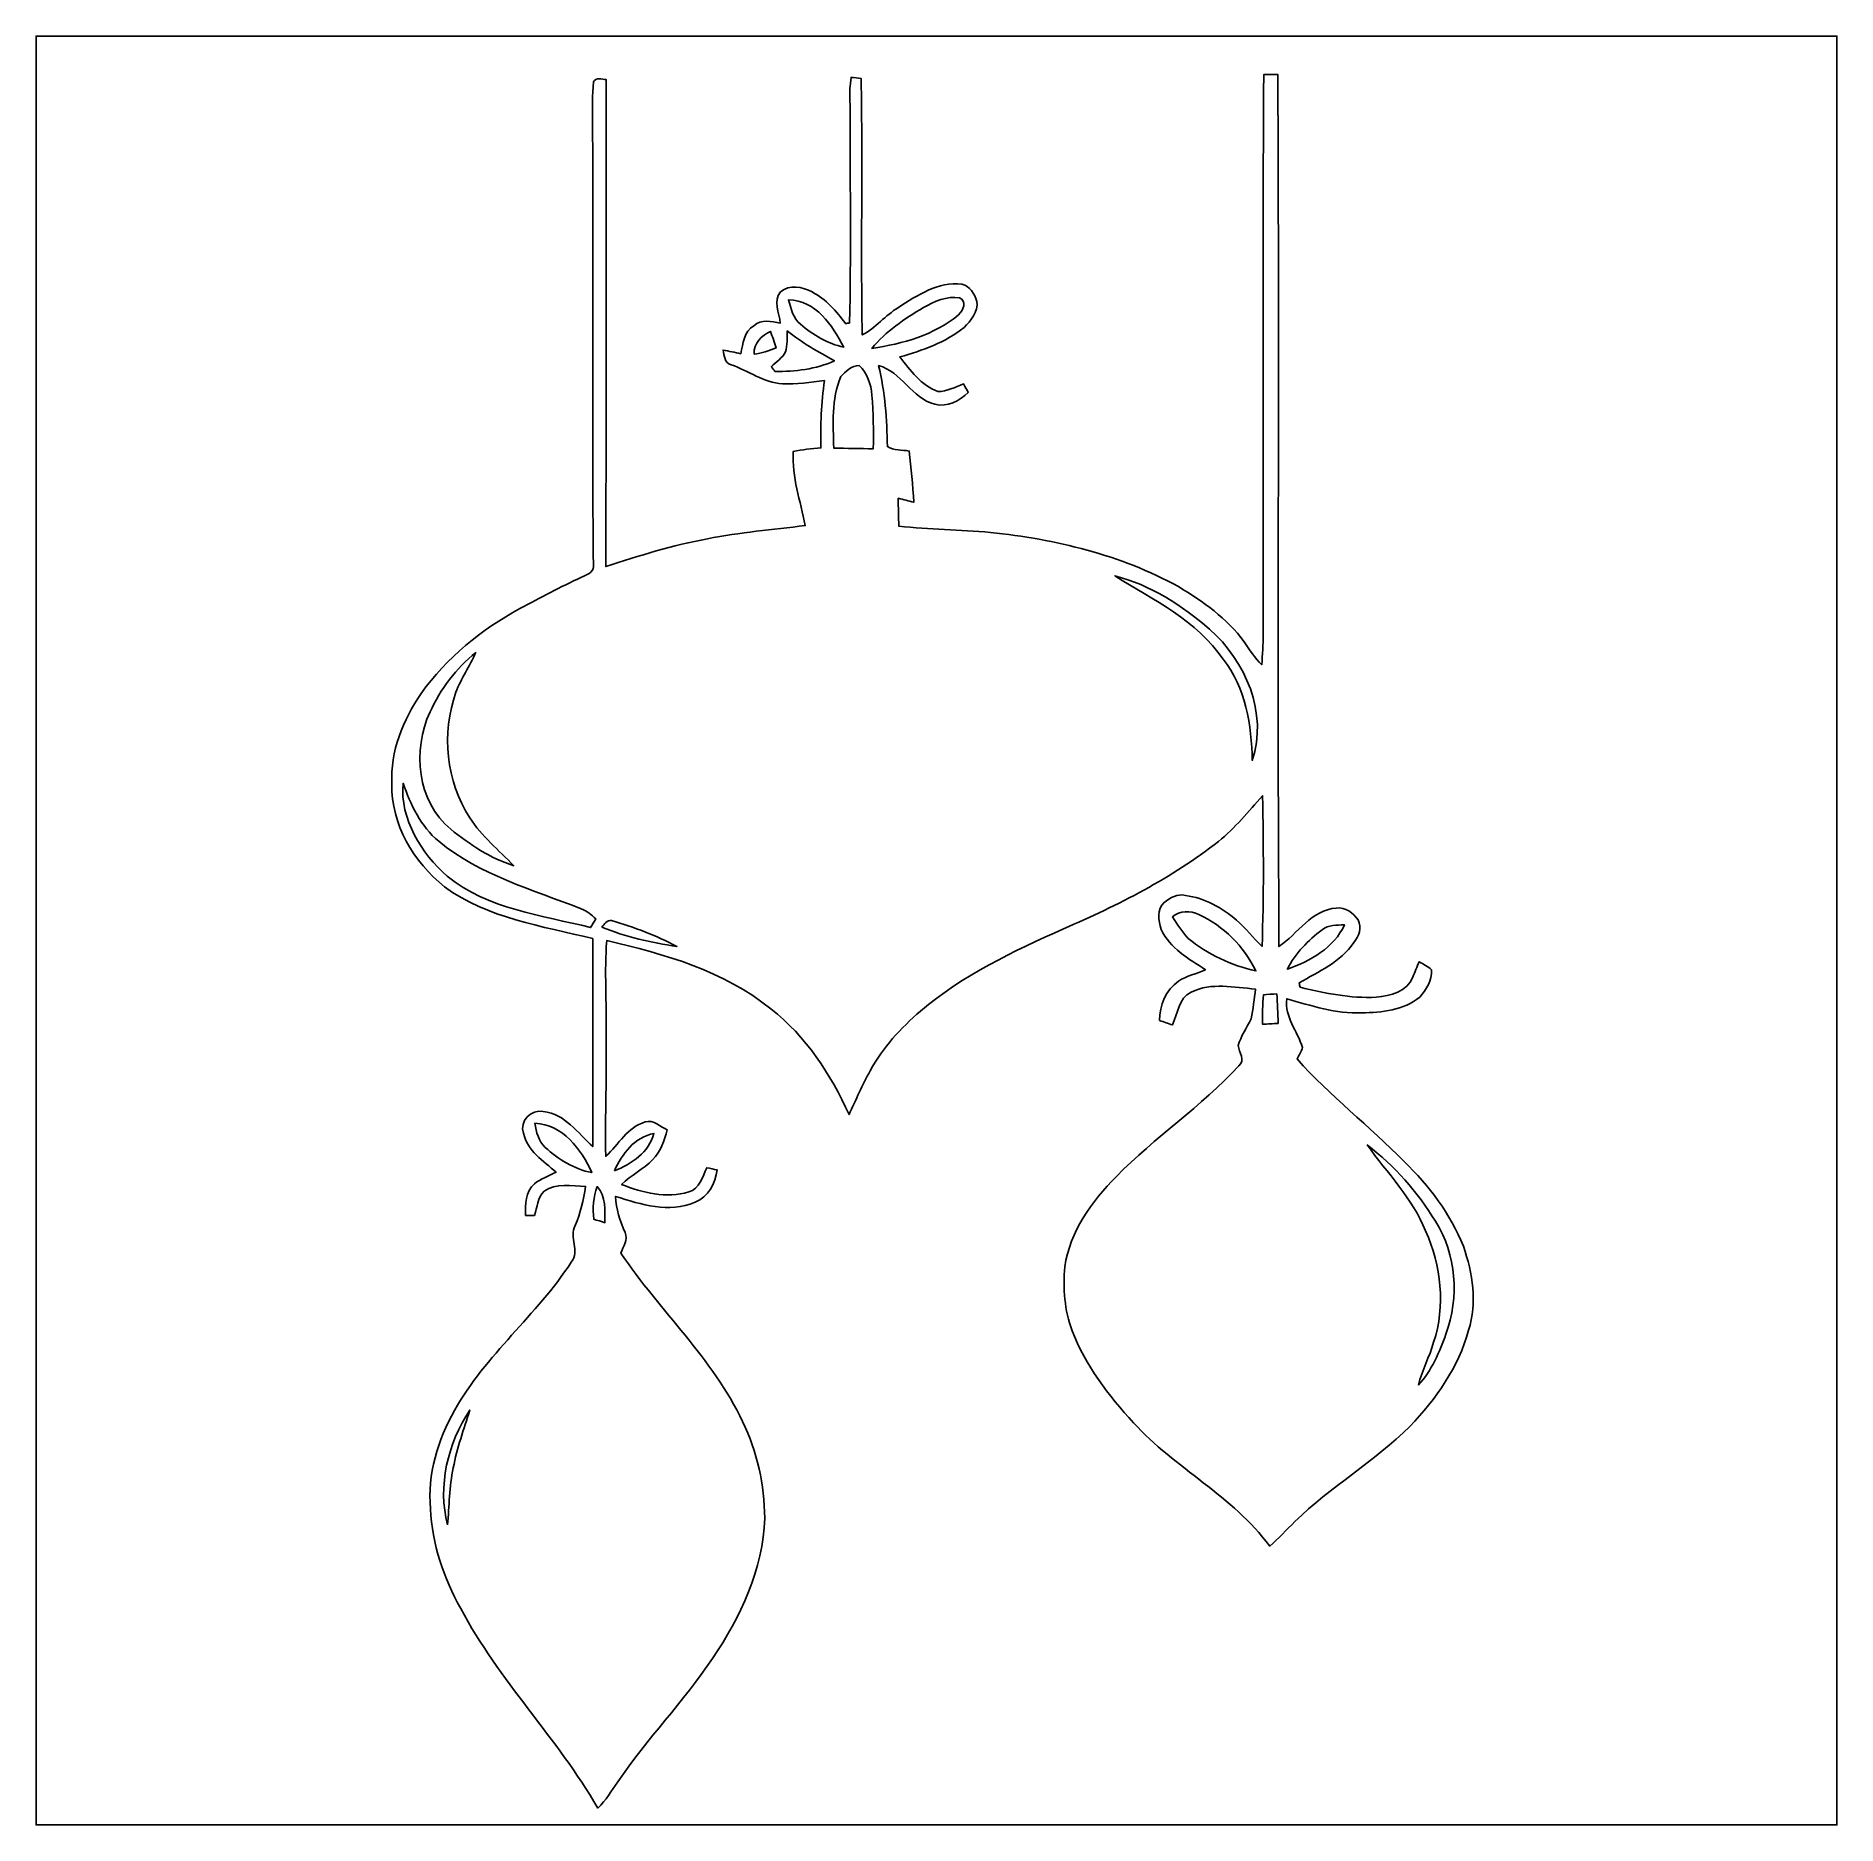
# Model space of a CAD drawing. Header units: centimetres. Extents: x -16.8 to 16.8, y -16.7 to 16.7.
import ezdxf

# ---------------------------------------------------------------- set-up
doc = ezdxf.new("R2010")
doc.units = ezdxf.units.CM
doc.header["$MEASUREMENT"] = 0
doc.layers.add('Layer 1', color=7, linetype='Continuous')

msp = doc.modelspace()

# ---------------------------------------------------------------- linework, layer by layer
at = {"layer": 'Layer 1', "color": 7}
for points, knots in [([(-16.77458, 16.66875), (-16.77458, 16.66875), (16.77458, 16.66875), (16.77458, 16.66875), (16.77458, 16.66875), (16.77458, 16.66875), (16.77458, -16.66875), (16.77458, -16.66875), (16.77458, -16.66875), (16.77458, -16.66875), (-16.77458, -16.66875), (-16.77458, -16.66875), (-16.77458, -16.66875), (-16.77458, -16.66875), (-16.77458, 16.66875), (-16.77458, 16.66875), (-16.77458, 16.66875), (-16.77458, 16.66875), (-16.77458, 16.66875), (-16.77458, 16.66875)], [0, 0, 0, 0, 0.16666667, 0.16666667, 0.16666667, 0.16666667, 0.33333333, 0.33333333, 0.33333333, 0.33333333, 0.5, 0.5, 0.5, 0.5, 0.66666667, 0.66666667, 0.66666667, 0.66666667, 1, 1, 1, 1]), ([(6.09671, 15.95014), (6.0706, 12.47387), (6.09247, 8.99724), (6.08612, 5.52062), (6.08612, 5.52062), (6.0833, 5.33083), (6.07413, 5.14103), (6.05861, 4.95159), (6.05861, 4.95159), (5.9249, 5.07365), (5.83847, 5.23734), (5.72911, 5.3788), (5.72911, 5.3788), (5.4162, 5.82013), (4.95935, 6.12881), (4.50603, 6.41032), (4.50603, 6.41032), (3.43006, 6.99982), (2.21686, 7.29156), (1.00401, 7.41892), (1.00401, 7.41892), (0.43674, 7.46831), (-0.1337, 7.4736), (-0.70026, 7.53392), (-0.70026, 7.53392), (-0.71155, 7.70678), (-0.71085, 7.8807), (-0.71155, 8.05356), (-0.71155, 8.05356), (-0.6156, 8.02922), (-0.52035, 8.00347), (-0.42369, 7.98089), (-0.42369, 7.98089), (-0.43815, 8.2998), (-0.47519, 8.6173), (-0.50729, 8.9348), (-0.50729, 8.9348), (-0.64311, 8.95914), (-0.7934, 8.94503), (-0.91581, 9.01771), (-0.91581, 9.01771), (-0.9211, 9.52571), (-0.96026, 10.03229), (-1.07915, 10.52759), (-1.07915, 10.52759), (-0.64982, 10.41506), (-0.46673, 9.91658), (-0.0314, 9.80722), (-0.0314, 9.80722), (0.20567, 9.74478), (0.42616, 9.87213), (0.59126, 10.02771), (0.59126, 10.02771), (0.56127, 10.08168), (0.53164, 10.13566), (0.50236, 10.18963), (0.50236, 10.18963), (0.34713, 10.12684), (0.1965, 10.04182), (0.02364, 10.04252), (0.02364, 10.04252), (-0.28328, 10.16212), (-0.4893, 10.43693), (-0.68474, 10.68811), (-0.68474, 10.68811), (-0.2607, 10.80629), (0.16334, 10.95798), (0.51259, 11.23527), (0.51259, 11.23527), (0.63606, 11.36333), (0.78176, 11.53089), (0.75283, 11.72386), (0.75283, 11.72386), (0.70908, 11.85898), (0.62477, 12.01526), (0.47166, 12.04242), (0.47166, 12.04242), (0.02893, 12.09675), (-0.35701, 11.83534), (-0.71014, 11.61027), (-0.71014, 11.61027), (-0.95144, 11.46069), (-1.13312, 11.23174), (-1.3843, 11.09768), (-1.3843, 11.09768), (-1.41252, 12.69153), (-1.37407, 14.28574), (-1.4037, 15.87959), (-1.4037, 15.87959), (-1.46685, 15.88594), (-1.52964, 15.89229), (-1.59209, 15.89828), (-1.59209, 15.89828), (-1.63548, 15.61641), (-1.59879, 15.32961), (-1.6069, 15.04597), (-1.6069, 15.04597), (-1.60973, 13.8049), (-1.59138, 12.56347), (-1.61784, 11.3224), (-1.61784, 11.3224), (-1.63759, 11.31923), (-1.67711, 11.31358), (-1.69686, 11.31041), (-1.69686, 11.31041), (-1.86549, 11.54218), (-2.05775, 11.7669), (-2.31846, 11.89849), (-2.31846, 11.89849), (-2.49414, 11.99586), (-2.74038, 12.0463), (-2.90301, 11.89849), (-2.90301, 11.89849), (-3.05118, 11.74009), (-2.92664, 11.50655), (-2.91042, 11.31852), (-2.91042, 11.31852), (-3.07481, 11.35133), (-3.26178, 11.39402), (-3.40431, 11.2709), (-3.40431, 11.2709), (-3.58951, 11.16577), (-3.60292, 10.93082), (-3.64561, 10.74808), (-3.64561, 10.74808), (-3.75426, 10.77207), (-3.86715, 10.79712), (-3.9751, 10.81652), (-3.9751, 10.81652), (-3.95499, 10.71316), (-3.95111, 10.57381), (-3.82341, 10.54312), (-3.82341, 10.54312), (-3.50449, 10.42811), (-3.21839, 10.21045), (-2.87091, 10.18611), (-2.87091, 10.18611), (-2.60773, 10.17764), (-2.34738, 10.2175), (-2.08703, 10.24819), (-2.08703, 10.24819), (-2.1463, 9.83297), (-2.16218, 9.41282), (-2.15336, 8.99372), (-2.15336, 8.99372), (-2.32657, 8.97643), (-2.50049, 8.96373), (-2.67018, 8.92351), (-2.67018, 8.92351), (-2.69593, 8.44867), (-2.534, 8.00453), (-2.4451, 7.54697), (-2.4451, 7.54697), (-3.05223, 7.46866), (-3.66395, 7.42033), (-4.26508, 7.30003), (-4.26508, 7.30003), (-4.90996, 7.17797), (-5.53896, 6.98712), (-6.16091, 6.78074), (-6.16091, 6.78074), (-6.14821, 9.80616), (-6.16303, 12.83159), (-6.1528, 15.85701), (-6.1528, 15.85701), (-6.23323, 15.86512), (-6.34294, 15.90569), (-6.38986, 15.81291), (-6.38986, 15.81291), (-6.4135, 15.56985), (-6.40574, 15.32502), (-6.40715, 15.08125), (-6.40715, 15.08125), (-6.39092, 12.31477), (-6.4202, 9.54793), (-6.39022, 6.78145), (-6.39022, 6.78145), (-6.38951, 6.66009), (-6.53274, 6.63081), (-6.61529, 6.58142), (-6.61529, 6.58142), (-7.00581, 6.40503), (-7.38082, 6.19725), (-7.76041, 5.99969), (-7.76041, 5.99969), (-8.47549, 5.60917), (-9.12671, 5.08247), (-9.6012, 4.41572), (-9.6012, 4.41572), (-9.93352, 3.92324), (-10.17905, 3.33834), (-10.14518, 2.73332), (-10.14518, 2.73332), (-10.16318, 1.98191), (-9.7409, 1.276), (-9.16799, 0.81492), (-9.16799, 0.81492), (-8.35978, 0.22613), (-7.34871, 0.08326), (-6.40221, -0.14993), (-6.40221, -0.14993), (-6.41068, -1.44216), (-6.39304, -2.73544), (-6.40256, -4.02731), (-6.40256, -4.02731), (-6.68267, -3.77578), (-6.91727, -3.41313), (-7.32473, -3.37573), (-7.32473, -3.37573), (-7.54768, -3.31999), (-7.77769, -3.55565), (-7.69267, -3.77754), (-7.69267, -3.77754), (-7.62353, -4.11233), (-7.31873, -4.29154), (-7.0866, -4.50533), (-7.0866, -4.50533), (-7.22242, -4.57235), (-7.36706, -4.62668), (-7.48912, -4.71805), (-7.48912, -4.71805), (-7.65104, -4.86974), (-7.66974, -5.10011), (-7.65563, -5.30789), (-7.65563, -5.30789), (-7.60095, -5.30789), (-7.54627, -5.3086), (-7.49124, -5.30931), (-7.49124, -5.30931), (-7.43338, -5.15937), (-7.43126, -4.97699), (-7.31167, -4.86057), (-7.31167, -4.86057), (-7.08801, -4.69512), (-6.79274, -4.76109), (-6.53591, -4.77026), (-6.53591, -4.77026), (-6.5853, -5.0165), (-6.62234, -5.27085), (-6.73312, -5.49945), (-6.73312, -5.49945), (-6.84848, -5.71429), (-6.63893, -5.975), (-6.80332, -6.1789), (-6.80332, -6.1789), (-7.4422, -7.16668), (-8.40387, -7.90751), (-8.97678, -8.94327), (-8.97678, -8.94327), (-9.29569, -9.49431), (-9.4802, -10.13707), (-9.42799, -10.77666), (-9.42799, -10.77666), (-9.39765, -11.43141), (-9.17822, -12.06571), (-8.86284, -12.6365), (-8.86284, -12.6365), (-8.15481, -13.97071), (-7.06579, -15.04985), (-6.30873, -16.35266), (-6.30873, -16.35266), (-6.15738, -16.21226), (-6.05825, -16.02705), (-5.93654, -15.86265), (-5.93654, -15.86265), (-5.39538, -15.06291), (-4.71135, -14.37181), (-4.17477, -13.56819), (-4.17477, -13.56819), (-3.64702, -12.79419), (-3.22898, -11.90413), (-3.19899, -10.95234), (-3.19899, -10.95234), (-3.2064, -10.33216), (-3.33728, -9.70986), (-3.61209, -9.15247), (-3.61209, -9.15247), (-4.16842, -7.97172), (-5.15655, -7.08448), (-5.87869, -6.01451), (-5.87869, -6.01451), (-5.83671, -5.89033), (-5.74287, -5.75874), (-5.80108, -5.62469), (-5.80108, -5.62469), (-5.89421, -5.41091), (-5.97323, -5.19148), (-5.97888, -4.95406), (-5.97888, -4.95406), (-5.5051, -5.10857), (-4.98263, -5.27438), (-4.49756, -5.06342), (-4.49756, -5.06342), (-4.24392, -4.96958), (-4.12468, -4.70994), (-4.08305, -4.46158), (-4.08305, -4.46158), (-4.14902, -4.44712), (-4.21499, -4.43336), (-4.28096, -4.42031), (-4.28096, -4.42031), (-4.35469, -4.59281), (-4.41466, -4.80977), (-4.61574, -4.87257), (-4.61574, -4.87257), (-5.02955, -5.00062), (-5.47688, -4.8895), (-5.86564, -4.73075), (-5.86564, -4.73075), (-5.68995, -4.55683), (-5.45818, -4.45241), (-5.2892, -4.27073), (-5.2892, -4.27073), (-5.13574, -4.12503), (-5.07189, -3.91372), (-5.01438, -3.71651), (-5.01438, -3.71651), (-5.14526, -3.66254), (-5.27156, -3.51402), (-5.42608, -3.56729), (-5.42608, -3.56729), (-5.75522, -3.66113), (-5.92173, -3.98886), (-6.16091, -4.20723), (-6.16091, -4.20723), (-6.17608, -3.44629), (-6.14045, -2.68393), (-6.15597, -1.92264), (-6.15597, -1.92264), (-6.14045, -1.34514), (-6.18913, -0.76482), (-6.14363, -0.18909), (-6.14363, -0.18909), (-5.06483, -0.4385), (-3.96028, -0.75001), (-3.08469, -1.46121), (-3.08469, -1.46121), (-2.42958, -1.9685), (-1.97026, -2.68358), (-1.62983, -3.43006), (-1.62983, -3.43006), (-1.49895, -3.15736), (-1.38571, -2.87584), (-1.23402, -2.61373), (-1.23402, -2.61373), (-1.0033, -2.18264), (-0.66358, -1.82069), (-0.29916, -1.50036), (-0.29916, -1.50036), (0.49036, -0.83291), (1.43157, -0.38806), (2.36749, 0.03246), (2.36749, 0.03246), (3.38384, 0.4699), (4.37762, 0.97649), (5.25427, 1.65841), (5.25427, 1.65841), (5.56119, 1.90817), (5.80919, 2.21862), (6.07413, 2.50966), (6.07413, 2.50966), (6.09071, 1.57409), (6.10059, 0.63747), (6.06425, -0.29774), (6.06425, -0.29774), (5.89492, -0.14464), (5.7658, 0.04763), (5.58906, 0.19262), (5.58906, 0.19262), (5.32059, 0.4258), (4.99392, 0.60466), (4.63832, 0.65334), (4.63832, 0.65334), (4.48839, 0.69003), (4.35046, 0.61136), (4.23968, 0.52282), (4.23968, 0.52282), (4.10034, 0.39652), (4.1335, 0.18168), (4.18536, 0.02152), (4.18536, 0.02152), (4.34481, -0.33302), (4.69865, -0.52811), (5.0105, -0.7299), (5.0105, -0.7299), (4.8454, -0.80821), (4.66125, -0.84455), (4.50638, -0.94439), (4.50638, -0.94439), (4.27496, -1.10772), (4.15114, -1.39559), (4.15643, -1.6764), (4.15643, -1.6764), (4.23616, -1.70392), (4.31588, -1.73214), (4.39632, -1.75966), (4.39632, -1.75966), (4.49615, -1.54764), (4.50391, -1.25589), (4.74521, -1.14759), (4.74521, -1.14759), (5.11739, -0.96203), (5.54461, -1.06221), (5.94113, -1.09044), (5.94113, -1.09044), (5.92279, -1.2767), (5.89774, -1.46226), (5.85964, -1.64641), (5.85964, -1.64641), (5.77991, -1.81257), (5.67055, -1.96709), (5.6194, -2.14595), (5.6194, -2.14595), (5.6388, -2.27295), (5.7591, -2.41159), (5.62998, -2.52377), (5.62998, -2.52377), (4.93466, -3.27942), (4.06788, -3.85163), (3.35033, -4.58505), (3.35033, -4.58505), (2.89172, -5.0486), (2.48779, -5.60634), (2.38972, -6.26674), (2.38972, -6.26674), (2.3562, -6.6675), (2.38301, -7.07849), (2.52659, -7.45737), (2.52659, -7.45737), (2.7753, -8.10472), (3.2064, -8.66316), (3.66783, -9.17363), (3.66783, -9.17363), (4.44394, -10.01854), (5.51886, -10.54065), (6.20889, -11.47269), (6.20889, -11.47269), (6.37364, -11.32981), (6.51933, -11.16647), (6.67632, -11.01549), (6.67632, -11.01549), (7.34131, -10.36567), (8.15657, -9.89471), (8.81768, -9.24101), (8.81768, -9.24101), (9.30275, -8.73266), (9.72749, -8.13647), (9.91023, -7.44961), (9.91023, -7.44961), (10.07851, -6.93879), (9.99031, -6.3814), (9.81428, -5.88539), (9.81428, -5.88539), (9.57651, -5.28179), (9.17575, -4.75403), (8.71149, -4.30601), (8.71149, -4.30601), (8.06767, -3.64561), (7.32825, -3.08257), (6.71618, -2.39078), (6.71618, -2.39078), (6.74899, -2.32057), (6.80438, -2.25601), (6.81778, -2.17911), (6.81778, -2.17911), (6.72641, -1.87113), (6.48264, -1.61854), (6.52604, -1.27212), (6.52604, -1.27212), (6.98077, -1.39876), (7.44044, -1.56034), (7.92057, -1.53353), (7.92057, -1.53353), (8.29204, -1.53106), (8.70656, -1.49013), (9.00077, -1.23931), (9.00077, -1.23931), (9.12389, -1.10173), (9.23749, -0.92922), (9.2202, -0.73554), (9.2202, -0.73554), (9.1567, -0.6664), (9.07062, -0.62548), (8.98913, -0.58385), (8.98913, -0.58385), (8.94786, -0.67769), (8.91293, -0.77364), (8.87307, -0.86819), (8.87307, -0.86819), (8.77535, -1.13806), (8.44762, -1.22096), (8.1915, -1.24425), (8.1915, -1.24425), (7.71172, -1.26577), (7.23724, -1.17087), (6.77369, -1.05798), (6.77369, -1.05798), (6.7691, -1.03787), (6.75957, -0.99801), (6.75499, -0.9779), (6.75499, -0.9779), (7.11764, -0.76376), (7.53004, -0.58667), (7.77487, -0.22648), (7.77487, -0.22648), (7.86941, -0.11465), (7.92656, 0.05891), (7.85213, 0.1965), (7.85213, 0.1965), (7.76499, 0.32985), (7.61153, 0.43991), (7.44608, 0.41875), (7.44608, 0.41875), (6.98535, 0.38453), (6.73029, -0.05856), (6.37999, -0.2988), (6.37999, -0.2988), (6.3433, 5.1181), (6.39127, 10.53606), (6.356, 15.95296), (6.356, 15.95296), (6.26886, 15.95226), (6.18243, 15.9512), (6.09671, 15.95014)], [0, 0, 0, 0, 0.00757576, 0.00757576, 0.00757576, 0.00757576, 0.01515152, 0.01515152, 0.01515152, 0.01515152, 0.02272727, 0.02272727, 0.02272727, 0.02272727, 0.03030303, 0.03030303, 0.03030303, 0.03030303, 0.03787879, 0.03787879, 0.03787879, 0.03787879, 0.04545455, 0.04545455, 0.04545455, 0.04545455, 0.0530303, 0.0530303, 0.0530303, 0.0530303, 0.06060606, 0.06060606, 0.06060606, 0.06060606, 0.06818182, 0.06818182, 0.06818182, 0.06818182, 0.07575758, 0.07575758, 0.07575758, 0.07575758, 0.08333333, 0.08333333, 0.08333333, 0.08333333, 0.09090909, 0.09090909, 0.09090909, 0.09090909, 0.09848485, 0.09848485, 0.09848485, 0.09848485, 0.10606061, 0.10606061, 0.10606061, 0.10606061, 0.11363636, 0.11363636, 0.11363636, 0.11363636, 0.12121212, 0.12121212, 0.12121212, 0.12121212, 0.12878788, 0.12878788, 0.12878788, 0.12878788, 0.13636364, 0.13636364, 0.13636364, 0.13636364, 0.14393939, 0.14393939, 0.14393939, 0.14393939, 0.15151515, 0.15151515, 0.15151515, 0.15151515, 0.15909091, 0.15909091, 0.15909091, 0.15909091, 0.16666667, 0.16666667, 0.16666667, 0.16666667, 0.17424242, 0.17424242, 0.17424242, 0.17424242, 0.18181818, 0.18181818, 0.18181818, 0.18181818, 0.18939394, 0.18939394, 0.18939394, 0.18939394, 0.1969697, 0.1969697, 0.1969697, 0.1969697, 0.20454545, 0.20454545, 0.20454545, 0.20454545, 0.21212121, 0.21212121, 0.21212121, 0.21212121, 0.21969697, 0.21969697, 0.21969697, 0.21969697, 0.22727273, 0.22727273, 0.22727273, 0.22727273, 0.23484848, 0.23484848, 0.23484848, 0.23484848, 0.24242424, 0.24242424, 0.24242424, 0.24242424, 0.25, 0.25, 0.25, 0.25, 0.25757576, 0.25757576, 0.25757576, 0.25757576, 0.26515152, 0.26515152, 0.26515152, 0.26515152, 0.27272727, 0.27272727, 0.27272727, 0.27272727, 0.28030303, 0.28030303, 0.28030303, 0.28030303, 0.28787879, 0.28787879, 0.28787879, 0.28787879, 0.29545455, 0.29545455, 0.29545455, 0.29545455, 0.3030303, 0.3030303, 0.3030303, 0.3030303, 0.31060606, 0.31060606, 0.31060606, 0.31060606, 0.31818182, 0.31818182, 0.31818182, 0.31818182, 0.32575758, 0.32575758, 0.32575758, 0.32575758, 0.33333333, 0.33333333, 0.33333333, 0.33333333, 0.34090909, 0.34090909, 0.34090909, 0.34090909, 0.34848485, 0.34848485, 0.34848485, 0.34848485, 0.35606061, 0.35606061, 0.35606061, 0.35606061, 0.36363636, 0.36363636, 0.36363636, 0.36363636, 0.37121212, 0.37121212, 0.37121212, 0.37121212, 0.37878788, 0.37878788, 0.37878788, 0.37878788, 0.38636364, 0.38636364, 0.38636364, 0.38636364, 0.39393939, 0.39393939, 0.39393939, 0.39393939, 0.40151515, 0.40151515, 0.40151515, 0.40151515, 0.40909091, 0.40909091, 0.40909091, 0.40909091, 0.41666667, 0.41666667, 0.41666667, 0.41666667, 0.42424242, 0.42424242, 0.42424242, 0.42424242, 0.43181818, 0.43181818, 0.43181818, 0.43181818, 0.43939394, 0.43939394, 0.43939394, 0.43939394, 0.4469697, 0.4469697, 0.4469697, 0.4469697, 0.45454545, 0.45454545, 0.45454545, 0.45454545, 0.46212121, 0.46212121, 0.46212121, 0.46212121, 0.46969697, 0.46969697, 0.46969697, 0.46969697, 0.47727273, 0.47727273, 0.47727273, 0.47727273, 0.48484848, 0.48484848, 0.48484848, 0.48484848, 0.49242424, 0.49242424, 0.49242424, 0.49242424, 0.5, 0.5, 0.5, 0.5, 0.50757576, 0.50757576, 0.50757576, 0.50757576, 0.51515152, 0.51515152, 0.51515152, 0.51515152, 0.52272727, 0.52272727, 0.52272727, 0.52272727, 0.53030303, 0.53030303, 0.53030303, 0.53030303, 0.53787879, 0.53787879, 0.53787879, 0.53787879, 0.54545455, 0.54545455, 0.54545455, 0.54545455, 0.5530303, 0.5530303, 0.5530303, 0.5530303, 0.56060606, 0.56060606, 0.56060606, 0.56060606, 0.56818182, 0.56818182, 0.56818182, 0.56818182, 0.57575758, 0.57575758, 0.57575758, 0.57575758, 0.58333333, 0.58333333, 0.58333333, 0.58333333, 0.59090909, 0.59090909, 0.59090909, 0.59090909, 0.59848485, 0.59848485, 0.59848485, 0.59848485, 0.60606061, 0.60606061, 0.60606061, 0.60606061, 0.61363636, 0.61363636, 0.61363636, 0.61363636, 0.62121212, 0.62121212, 0.62121212, 0.62121212, 0.62878788, 0.62878788, 0.62878788, 0.62878788, 0.63636364, 0.63636364, 0.63636364, 0.63636364, 0.64393939, 0.64393939, 0.64393939, 0.64393939, 0.65151515, 0.65151515, 0.65151515, 0.65151515, 0.65909091, 0.65909091, 0.65909091, 0.65909091, 0.66666667, 0.66666667, 0.66666667, 0.66666667, 0.67424242, 0.67424242, 0.67424242, 0.67424242, 0.68181818, 0.68181818, 0.68181818, 0.68181818, 0.68939394, 0.68939394, 0.68939394, 0.68939394, 0.6969697, 0.6969697, 0.6969697, 0.6969697, 0.70454545, 0.70454545, 0.70454545, 0.70454545, 0.71212121, 0.71212121, 0.71212121, 0.71212121, 0.71969697, 0.71969697, 0.71969697, 0.71969697, 0.72727273, 0.72727273, 0.72727273, 0.72727273, 0.73484848, 0.73484848, 0.73484848, 0.73484848, 0.74242424, 0.74242424, 0.74242424, 0.74242424, 0.75, 0.75, 0.75, 0.75, 0.75757576, 0.75757576, 0.75757576, 0.75757576, 0.76515152, 0.76515152, 0.76515152, 0.76515152, 0.77272727, 0.77272727, 0.77272727, 0.77272727, 0.78030303, 0.78030303, 0.78030303, 0.78030303, 0.78787879, 0.78787879, 0.78787879, 0.78787879, 0.79545455, 0.79545455, 0.79545455, 0.79545455, 0.8030303, 0.8030303, 0.8030303, 0.8030303, 0.81060606, 0.81060606, 0.81060606, 0.81060606, 0.81818182, 0.81818182, 0.81818182, 0.81818182, 0.82575758, 0.82575758, 0.82575758, 0.82575758, 0.83333333, 0.83333333, 0.83333333, 0.83333333, 0.84090909, 0.84090909, 0.84090909, 0.84090909, 0.84848485, 0.84848485, 0.84848485, 0.84848485, 0.85606061, 0.85606061, 0.85606061, 0.85606061, 0.86363636, 0.86363636, 0.86363636, 0.86363636, 0.87121212, 0.87121212, 0.87121212, 0.87121212, 0.87878788, 0.87878788, 0.87878788, 0.87878788, 0.88636364, 0.88636364, 0.88636364, 0.88636364, 0.89393939, 0.89393939, 0.89393939, 0.89393939, 0.90151515, 0.90151515, 0.90151515, 0.90151515, 0.90909091, 0.90909091, 0.90909091, 0.90909091, 0.91666667, 0.91666667, 0.91666667, 0.91666667, 0.92424242, 0.92424242, 0.92424242, 0.92424242, 0.93181818, 0.93181818, 0.93181818, 0.93181818, 0.93939394, 0.93939394, 0.93939394, 0.93939394, 0.9469697, 0.9469697, 0.9469697, 0.9469697, 0.95454545, 0.95454545, 0.95454545, 0.95454545, 0.96212121, 0.96212121, 0.96212121, 0.96212121, 0.96969697, 0.96969697, 0.96969697, 0.96969697, 0.97727273, 0.97727273, 0.97727273, 0.97727273, 0.98484848, 0.98484848, 0.98484848, 0.98484848, 1, 1, 1, 1]), ([(-2.75802, 11.75209), (-2.25108, 11.74256), (-1.93287, 11.27725), (-1.72896, 10.86838), (-1.72896, 10.86838), (-2.02777, 10.93893), (-2.30329, 11.09521), (-2.53365, 11.29594), (-2.53365, 11.29594), (-2.66982, 11.40848), (-2.71216, 11.58946), (-2.75802, 11.75209)], [0, 0, 0, 0, 0.25, 0.25, 0.25, 0.25, 0.5, 0.5, 0.5, 0.5, 1, 1, 1, 1]), ([(-0.24483, 11.60745), (-0.04198, 11.72175), (0.19085, 11.82829), (0.42933, 11.78948), (0.42933, 11.78948), (0.57291, 11.73057), (0.49706, 11.55382), (0.41275, 11.47551), (0.41275, 11.47551), (-0.03845, 11.0938), (-0.63077, 10.93541), (-1.20333, 10.84686), (-1.20333, 10.84686), (-0.94156, 11.16506), (-0.59549, 11.3979), (-0.24483, 11.60745)], [0, 0, 0, 0, 0.2, 0.2, 0.2, 0.2, 0.4, 0.4, 0.4, 0.4, 0.6, 0.6, 0.6, 0.6, 1, 1, 1, 1]), ([(-3.39831, 10.74032), (-3.40325, 10.9474), (-3.26143, 11.08463), (-3.09245, 11.1633), (-3.09245, 11.1633), (-3.054, 11.06135), (-3.02295, 10.96045), (-2.98697, 10.85638), (-2.98697, 10.85638), (-3.12032, 10.80523), (-3.25579, 10.75761), (-3.39831, 10.74032)], [0, 0, 0, 0, 0.25, 0.25, 0.25, 0.25, 0.5, 0.5, 0.5, 0.5, 1, 1, 1, 1]), ([(-2.77989, 11.17247), (-2.50896, 10.95304), (-2.2038, 10.78618), (-1.90112, 10.61649), (-1.90112, 10.61649), (-2.24825, 10.45457), (-2.63172, 10.41788), (-3.01025, 10.41647), (-3.01025, 10.41647), (-3.03213, 10.44751), (-3.05364, 10.47821), (-3.07481, 10.5089), (-3.07481, 10.5089), (-2.9905, 10.60097), (-2.86808, 10.66624), (-2.81234, 10.78195), (-2.81234, 10.78195), (-2.77424, 10.90789), (-2.78553, 11.04265), (-2.77989, 11.17247)], [0, 0, 0, 0, 0.16666667, 0.16666667, 0.16666667, 0.16666667, 0.33333333, 0.33333333, 0.33333333, 0.33333333, 0.5, 0.5, 0.5, 0.5, 0.66666667, 0.66666667, 0.66666667, 0.66666667, 1, 1, 1, 1]), ([(-1.78364, 10.32122), (-1.69404, 10.41329), (-1.58044, 10.53536), (-1.43863, 10.52689), (-1.43863, 10.52689), (-1.28376, 10.39213), (-1.22202, 10.17658), (-1.20333, 9.97832), (-1.20333, 9.97832), (-1.17757, 9.64565), (-1.16805, 9.31051), (-1.17722, 8.97678), (-1.17722, 8.97678), (-1.42311, 8.97925), (-1.66899, 8.98313), (-1.91453, 8.98984), (-1.91453, 8.98984), (-1.92123, 9.43363), (-1.96321, 9.90177), (-1.78364, 10.32122)], [0, 0, 0, 0, 0.16666667, 0.16666667, 0.16666667, 0.16666667, 0.33333333, 0.33333333, 0.33333333, 0.33333333, 0.5, 0.5, 0.5, 0.5, 0.66666667, 0.66666667, 0.66666667, 0.66666667, 1, 1, 1, 1]), ([(3.31929, 6.60612), (3.98498, 6.44454), (4.572, 6.05437), (5.08741, 5.61587), (5.08741, 5.61587), (5.75557, 5.02285), (6.17926, 4.05095), (5.88257, 3.1683), (5.88257, 3.1683), (5.8674, 3.8294), (5.76651, 4.52438), (5.33929, 5.05636), (5.33929, 5.05636), (4.84717, 5.7785), (4.04178, 6.16232), (3.31929, 6.60612)], [0, 0, 0, 0, 0.2, 0.2, 0.2, 0.2, 0.4, 0.4, 0.4, 0.4, 0.6, 0.6, 0.6, 0.6, 1, 1, 1, 1]), ([(-9.43504, 4.07176), (-9.23713, 4.49474), (-8.95279, 4.88844), (-8.58308, 5.17807), (-8.58308, 5.17807), (-8.69421, 4.92548), (-8.85578, 4.69724), (-8.95385, 4.43865), (-8.95385, 4.43865), (-9.21808, 3.67453), (-9.14435, 2.7813), (-8.69315, 2.1015), (-8.69315, 2.1015), (-8.4776, 1.75507), (-8.15375, 1.49895), (-7.87435, 1.20756), (-7.87435, 1.20756), (-8.30792, 1.34479), (-8.69809, 1.60302), (-9.04875, 1.88701), (-9.04875, 1.88701), (-9.68128, 2.40312), (-9.76171, 3.36303), (-9.43504, 4.07176)], [0, 0, 0, 0, 0.14285714, 0.14285714, 0.14285714, 0.14285714, 0.28571429, 0.28571429, 0.28571429, 0.28571429, 0.42857143, 0.42857143, 0.42857143, 0.42857143, 0.57142857, 0.57142857, 0.57142857, 0.57142857, 0.71428571, 0.71428571, 0.71428571, 0.71428571, 1, 1, 1, 1]), ([(-9.11331, 1.01106), (-9.59803, 1.44321), (-9.99561, 2.06975), (-9.93775, 2.74426), (-9.93775, 2.74426), (-9.79382, 2.34562), (-9.60826, 1.93781), (-9.27312, 1.66299), (-9.27312, 1.66299), (-8.503, 1.03188), (-7.52793, 0.76059), (-6.61705, 0.40287), (-6.61705, 0.40287), (-6.51263, 0.36301), (-6.42408, 0.29245), (-6.34471, 0.21519), (-6.34471, 0.21519), (-6.37787, 0.16228), (-6.41068, 0.10901), (-6.44349, 0.05574), (-6.44349, 0.05574), (-7.35647, 0.2861), (-8.35695, 0.39758), (-9.11331, 1.01106)], [0, 0, 0, 0, 0.14285714, 0.14285714, 0.14285714, 0.14285714, 0.28571429, 0.28571429, 0.28571429, 0.28571429, 0.42857143, 0.42857143, 0.42857143, 0.42857143, 0.57142857, 0.57142857, 0.57142857, 0.57142857, 0.71428571, 0.71428571, 0.71428571, 0.71428571, 1, 1, 1, 1]), ([(4.3942, 0.25576), (4.53319, 0.36513), (4.72863, 0.38029), (4.88527, 0.2988), (4.88527, 0.2988), (5.34705, 0.08608), (5.72664, -0.29774), (5.94924, -0.75353), (5.94924, -0.75353), (5.48887, -0.65476), (5.05319, -0.44168), (4.6863, -0.14711), (4.6863, -0.14711), (4.572, -0.02575), (4.48486, 0.11712), (4.3942, 0.25576)], [0, 0, 0, 0, 0.2, 0.2, 0.2, 0.2, 0.4, 0.4, 0.4, 0.4, 0.6, 0.6, 0.6, 0.6, 1, 1, 1, 1]), ([(-6.2357, 0.06456), (-6.18419, 0.11324), (-6.14045, 0.20814), (-6.05437, 0.1845), (-6.05437, 0.1845), (-5.63351, 0.06703), (-5.22358, -0.09419), (-4.83623, -0.29704), (-4.83623, -0.29704), (-5.31178, -0.2286), (-5.79085, -0.11959), (-6.2357, 0.06456)], [0, 0, 0, 0, 0.25, 0.25, 0.25, 0.25, 0.5, 0.5, 0.5, 0.5, 1, 1, 1, 1]), ([(7.18397, 0.01482), (7.30179, 0.10866), (7.45702, 0.09772), (7.59954, 0.10583), (7.59954, 0.10583), (7.40869, -0.32209), (6.96136, -0.57009), (6.53732, -0.72108), (6.53732, -0.72108), (6.68126, -0.42369), (6.92362, -0.18239), (7.18397, 0.01482)], [0, 0, 0, 0, 0.25, 0.25, 0.25, 0.25, 0.5, 0.5, 0.5, 0.5, 1, 1, 1, 1]), ([(6.09177, -1.19768), (6.1535, -1.19345), (6.27768, -1.18533), (6.33977, -1.1811), (6.33977, -1.1811), (6.35071, -1.36384), (6.35952, -1.54693), (6.36411, -1.73037), (6.36411, -1.73037), (6.26674, -1.73602), (6.17008, -1.74131), (6.07377, -1.74731), (6.07377, -1.74731), (6.06884, -1.56351), (6.07554, -1.38007), (6.09177, -1.19768)], [0, 0, 0, 0, 0.2, 0.2, 0.2, 0.2, 0.4, 0.4, 0.4, 0.4, 0.6, 0.6, 0.6, 0.6, 1, 1, 1, 1]), ([(-7.4803, -3.59198), (-6.9656, -3.60786), (-6.61494, -4.08164), (-6.42091, -4.51203), (-6.42091, -4.51203), (-6.74758, -4.445), (-7.04638, -4.26861), (-7.28804, -4.04213), (-7.28804, -4.04213), (-7.41363, -3.92677), (-7.45878, -3.75567), (-7.4803, -3.59198)], [0, 0, 0, 0, 0.25, 0.25, 0.25, 0.25, 0.5, 0.5, 0.5, 0.5, 1, 1, 1, 1]), ([(-6.0004, -4.47816), (-5.86105, -4.16243), (-5.62046, -3.84881), (-5.26344, -3.78213), (-5.26344, -3.78213), (-5.3534, -4.12891), (-5.6829, -4.35469), (-6.0004, -4.47816)], [0, 0, 0, 0, 0.33333333, 0.33333333, 0.33333333, 0.33333333, 1, 1, 1, 1]), ([(8.02464, -3.99662), (8.53158, -4.38432), (8.96056, -4.87362), (9.29393, -5.4169), (9.29393, -5.4169), (9.68587, -6.03532), (9.74196, -6.83683), (9.49078, -7.51946), (9.49078, -7.51946), (9.36907, -7.85777), (9.22584, -8.20103), (8.97855, -8.46843), (8.97855, -8.46843), (9.04134, -8.19256), (9.18633, -7.94526), (9.26042, -7.67292), (9.26042, -7.67292), (9.48514, -6.99558), (9.40188, -6.2424), (9.11119, -5.59788), (9.11119, -5.59788), (8.86389, -4.99286), (8.39787, -4.52155), (8.02464, -3.99662)], [0, 0, 0, 0, 0.14285714, 0.14285714, 0.14285714, 0.14285714, 0.28571429, 0.28571429, 0.28571429, 0.28571429, 0.42857143, 0.42857143, 0.42857143, 0.42857143, 0.57142857, 0.57142857, 0.57142857, 0.57142857, 0.71428571, 0.71428571, 0.71428571, 0.71428571, 1, 1, 1, 1]), ([(-6.31896, -4.77238), (-6.15103, -4.95194), (-6.1782, -5.21829), (-6.17679, -5.44548), (-6.17679, -5.44548), (-6.22864, -5.42925), (-6.33271, -5.39679), (-6.38493, -5.38057), (-6.38493, -5.38057), (-6.41068, -5.17525), (-6.39445, -4.96535), (-6.31896, -4.77238)], [0, 0, 0, 0, 0.25, 0.25, 0.25, 0.25, 0.5, 0.5, 0.5, 0.5, 1, 1, 1, 1]), ([(-9.10943, -11.07793), (-9.29605, -10.34979), (-9.10343, -9.55499), (-8.69421, -8.93551), (-8.69421, -8.93551), (-8.80075, -9.29358), (-8.93551, -9.64494), (-9.00077, -10.0143), (-9.00077, -10.0143), (-9.07733, -10.36426), (-9.07556, -10.72303), (-9.10943, -11.07793)], [0, 0, 0, 0, 0.25, 0.25, 0.25, 0.25, 0.5, 0.5, 0.5, 0.5, 1, 1, 1, 1])]:
    msp.add_open_spline(points, degree=3, knots=knots, dxfattribs=at)
at = {"layer": 'Layer 1', "color": 8}
for points, knots in [([(6.09671, 15.95014), (6.18243, 15.9512), (6.26886, 15.95226), (6.356, 15.95296), (6.356, 15.95296), (6.39127, 10.53606), (6.3433, 5.1181), (6.37999, -0.2988), (6.37999, -0.2988), (6.73029, -0.05856), (6.98535, 0.38453), (7.44608, 0.41875), (7.44608, 0.41875), (7.61153, 0.43991), (7.76499, 0.32985), (7.85213, 0.1965), (7.85213, 0.1965), (7.92656, 0.05891), (7.86941, -0.11465), (7.77487, -0.22648), (7.77487, -0.22648), (7.53004, -0.58667), (7.11764, -0.76376), (6.75499, -0.9779), (6.75499, -0.9779), (6.75957, -0.99801), (6.7691, -1.03787), (6.77369, -1.05798), (6.77369, -1.05798), (7.23724, -1.17087), (7.71172, -1.26577), (8.1915, -1.24425), (8.1915, -1.24425), (8.44762, -1.22096), (8.77535, -1.13806), (8.87307, -0.86819), (8.87307, -0.86819), (8.91293, -0.77364), (8.94786, -0.67769), (8.98913, -0.58385), (8.98913, -0.58385), (9.07062, -0.62548), (9.1567, -0.6664), (9.2202, -0.73554), (9.2202, -0.73554), (9.23749, -0.92922), (9.12389, -1.10173), (9.00077, -1.23931), (9.00077, -1.23931), (8.70656, -1.49013), (8.29204, -1.53106), (7.92057, -1.53353), (7.92057, -1.53353), (7.44044, -1.56034), (6.98077, -1.39876), (6.52604, -1.27212), (6.52604, -1.27212), (6.48264, -1.61854), (6.72641, -1.87113), (6.81778, -2.17911), (6.81778, -2.17911), (6.80438, -2.25601), (6.74899, -2.32057), (6.71618, -2.39078), (6.71618, -2.39078), (7.32825, -3.08257), (8.06767, -3.64561), (8.71149, -4.30601), (8.71149, -4.30601), (9.17575, -4.75403), (9.57651, -5.28179), (9.81428, -5.88539), (9.81428, -5.88539), (9.99031, -6.3814), (10.07851, -6.93879), (9.91023, -7.44961), (9.91023, -7.44961), (9.72749, -8.13647), (9.30275, -8.73266), (8.81768, -9.24101), (8.81768, -9.24101), (8.15657, -9.89471), (7.34131, -10.36567), (6.67632, -11.01549), (6.67632, -11.01549), (6.51933, -11.16647), (6.37364, -11.32981), (6.20889, -11.47269), (6.20889, -11.47269), (5.51886, -10.54065), (4.44394, -10.01854), (3.66783, -9.17363), (3.66783, -9.17363), (3.2064, -8.66316), (2.7753, -8.10472), (2.52659, -7.45737), (2.52659, -7.45737), (2.38301, -7.07849), (2.3562, -6.6675), (2.38972, -6.26674), (2.38972, -6.26674), (2.48779, -5.60634), (2.89172, -5.0486), (3.35033, -4.58505), (3.35033, -4.58505), (4.06788, -3.85163), (4.93466, -3.27942), (5.62998, -2.52377), (5.62998, -2.52377), (5.7591, -2.41159), (5.6388, -2.27295), (5.6194, -2.14595), (5.6194, -2.14595), (5.67055, -1.96709), (5.77991, -1.81257), (5.85964, -1.64641), (5.85964, -1.64641), (5.89774, -1.46226), (5.92279, -1.2767), (5.94113, -1.09044), (5.94113, -1.09044), (5.54461, -1.06221), (5.11739, -0.96203), (4.74521, -1.14759), (4.74521, -1.14759), (4.50391, -1.25589), (4.49615, -1.54764), (4.39632, -1.75966), (4.39632, -1.75966), (4.31588, -1.73214), (4.23616, -1.70392), (4.15643, -1.6764), (4.15643, -1.6764), (4.15114, -1.39559), (4.27496, -1.10772), (4.50638, -0.94439), (4.50638, -0.94439), (4.66125, -0.84455), (4.8454, -0.80821), (5.0105, -0.7299), (5.0105, -0.7299), (4.69865, -0.52811), (4.34481, -0.33302), (4.18536, 0.02152), (4.18536, 0.02152), (4.1335, 0.18168), (4.10034, 0.39652), (4.23968, 0.52282), (4.23968, 0.52282), (4.35046, 0.61136), (4.48839, 0.69003), (4.63832, 0.65334), (4.63832, 0.65334), (4.99392, 0.60466), (5.32059, 0.4258), (5.58906, 0.19262), (5.58906, 0.19262), (5.7658, 0.04763), (5.89492, -0.14464), (6.06425, -0.29774), (6.06425, -0.29774), (6.10059, 0.63747), (6.09071, 1.57409), (6.07413, 2.50966), (6.07413, 2.50966), (5.80919, 2.21862), (5.56119, 1.90817), (5.25427, 1.65841), (5.25427, 1.65841), (4.37762, 0.97649), (3.38384, 0.4699), (2.36749, 0.03246), (2.36749, 0.03246), (1.43157, -0.38806), (0.49036, -0.83291), (-0.29916, -1.50036), (-0.29916, -1.50036), (-0.66358, -1.82069), (-1.0033, -2.18264), (-1.23402, -2.61373), (-1.23402, -2.61373), (-1.38571, -2.87584), (-1.49895, -3.15736), (-1.62983, -3.43006), (-1.62983, -3.43006), (-1.97026, -2.68358), (-2.42958, -1.9685), (-3.08469, -1.46121), (-3.08469, -1.46121), (-3.96028, -0.75001), (-5.06483, -0.4385), (-6.14363, -0.18909), (-6.14363, -0.18909), (-6.18913, -0.76482), (-6.14045, -1.34514), (-6.15597, -1.92264), (-6.15597, -1.92264), (-6.14045, -2.68393), (-6.17608, -3.44629), (-6.16091, -4.20723), (-6.16091, -4.20723), (-5.92173, -3.98886), (-5.75522, -3.66113), (-5.42608, -3.56729), (-5.42608, -3.56729), (-5.27156, -3.51402), (-5.14526, -3.66254), (-5.01438, -3.71651), (-5.01438, -3.71651), (-5.07189, -3.91372), (-5.13574, -4.12503), (-5.2892, -4.27073), (-5.2892, -4.27073), (-5.45818, -4.45241), (-5.68995, -4.55683), (-5.86564, -4.73075), (-5.86564, -4.73075), (-5.47688, -4.8895), (-5.02955, -5.00062), (-4.61574, -4.87257), (-4.61574, -4.87257), (-4.41466, -4.80977), (-4.35469, -4.59281), (-4.28096, -4.42031), (-4.28096, -4.42031), (-4.21499, -4.43336), (-4.14902, -4.44712), (-4.08305, -4.46158), (-4.08305, -4.46158), (-4.12468, -4.70994), (-4.24392, -4.96958), (-4.49756, -5.06342), (-4.49756, -5.06342), (-4.98263, -5.27438), (-5.5051, -5.10857), (-5.97888, -4.95406), (-5.97888, -4.95406), (-5.97323, -5.19148), (-5.89421, -5.41091), (-5.80108, -5.62469), (-5.80108, -5.62469), (-5.74287, -5.75874), (-5.83671, -5.89033), (-5.87869, -6.01451), (-5.87869, -6.01451), (-5.15655, -7.08448), (-4.16842, -7.97172), (-3.61209, -9.15247), (-3.61209, -9.15247), (-3.33728, -9.70986), (-3.2064, -10.33216), (-3.19899, -10.95234), (-3.19899, -10.95234), (-3.22898, -11.90413), (-3.64702, -12.79419), (-4.17477, -13.56819), (-4.17477, -13.56819), (-4.71135, -14.37181), (-5.39538, -15.06291), (-5.93654, -15.86265), (-5.93654, -15.86265), (-6.05825, -16.02705), (-6.15738, -16.21226), (-6.30873, -16.35266), (-6.30873, -16.35266), (-7.06579, -15.04985), (-8.15481, -13.97071), (-8.86284, -12.6365), (-8.86284, -12.6365), (-9.17822, -12.06571), (-9.39765, -11.43141), (-9.42799, -10.77666), (-9.42799, -10.77666), (-9.4802, -10.13707), (-9.29569, -9.49431), (-8.97678, -8.94327), (-8.97678, -8.94327), (-8.40387, -7.90751), (-7.4422, -7.16668), (-6.80332, -6.1789), (-6.80332, -6.1789), (-6.63893, -5.975), (-6.84848, -5.71429), (-6.73312, -5.49945), (-6.73312, -5.49945), (-6.62234, -5.27085), (-6.5853, -5.0165), (-6.53591, -4.77026), (-6.53591, -4.77026), (-6.79274, -4.76109), (-7.08801, -4.69512), (-7.31167, -4.86057), (-7.31167, -4.86057), (-7.43126, -4.97699), (-7.43338, -5.15937), (-7.49124, -5.30931), (-7.49124, -5.30931), (-7.54627, -5.3086), (-7.60095, -5.30789), (-7.65563, -5.30789), (-7.65563, -5.30789), (-7.66974, -5.10011), (-7.65104, -4.86974), (-7.48912, -4.71805), (-7.48912, -4.71805), (-7.36706, -4.62668), (-7.22242, -4.57235), (-7.0866, -4.50533), (-7.0866, -4.50533), (-7.31873, -4.29154), (-7.62353, -4.11233), (-7.69267, -3.77754), (-7.69267, -3.77754), (-7.77769, -3.55565), (-7.54768, -3.31999), (-7.32473, -3.37573), (-7.32473, -3.37573), (-6.91727, -3.41313), (-6.68267, -3.77578), (-6.40256, -4.02731), (-6.40256, -4.02731), (-6.39304, -2.73544), (-6.41068, -1.44216), (-6.40221, -0.14993), (-6.40221, -0.14993), (-7.34871, 0.08326), (-8.35978, 0.22613), (-9.16799, 0.81492), (-9.16799, 0.81492), (-9.7409, 1.276), (-10.16318, 1.98191), (-10.14518, 2.73332), (-10.14518, 2.73332), (-10.17905, 3.33834), (-9.93352, 3.92324), (-9.6012, 4.41572), (-9.6012, 4.41572), (-9.12671, 5.08247), (-8.47549, 5.60917), (-7.76041, 5.99969), (-7.76041, 5.99969), (-7.38082, 6.19725), (-7.00581, 6.40503), (-6.61529, 6.58142), (-6.61529, 6.58142), (-6.53274, 6.63081), (-6.38951, 6.66009), (-6.39022, 6.78145), (-6.39022, 6.78145), (-6.4202, 9.54793), (-6.39092, 12.31477), (-6.40715, 15.08125), (-6.40715, 15.08125), (-6.40574, 15.32502), (-6.4135, 15.56985), (-6.38986, 15.81291), (-6.38986, 15.81291), (-6.34294, 15.90569), (-6.23323, 15.86512), (-6.1528, 15.85701), (-6.1528, 15.85701), (-6.16303, 12.83159), (-6.14821, 9.80616), (-6.16091, 6.78074), (-6.16091, 6.78074), (-5.53896, 6.98712), (-4.90996, 7.17797), (-4.26508, 7.30003), (-4.26508, 7.30003), (-3.66395, 7.42033), (-3.05223, 7.46866), (-2.4451, 7.54697), (-2.4451, 7.54697), (-2.534, 8.00453), (-2.69593, 8.44867), (-2.67018, 8.92351), (-2.67018, 8.92351), (-2.50049, 8.96373), (-2.32657, 8.97643), (-2.15336, 8.99372), (-2.15336, 8.99372), (-2.16218, 9.41282), (-2.1463, 9.83297), (-2.08703, 10.24819), (-2.08703, 10.24819), (-2.34738, 10.2175), (-2.60773, 10.17764), (-2.87091, 10.18611), (-2.87091, 10.18611), (-3.21839, 10.21045), (-3.50449, 10.42811), (-3.82341, 10.54312), (-3.82341, 10.54312), (-3.95111, 10.57381), (-3.95499, 10.71316), (-3.9751, 10.81652), (-3.9751, 10.81652), (-3.86715, 10.79712), (-3.75426, 10.77207), (-3.64561, 10.74808), (-3.64561, 10.74808), (-3.60292, 10.93082), (-3.58951, 11.16577), (-3.40431, 11.2709), (-3.40431, 11.2709), (-3.26178, 11.39402), (-3.07481, 11.35133), (-2.91042, 11.31852), (-2.91042, 11.31852), (-2.92664, 11.50655), (-3.05118, 11.74009), (-2.90301, 11.89849), (-2.90301, 11.89849), (-2.74038, 12.0463), (-2.49414, 11.99586), (-2.31846, 11.89849), (-2.31846, 11.89849), (-2.05775, 11.7669), (-1.86549, 11.54218), (-1.69686, 11.31041), (-1.69686, 11.31041), (-1.67711, 11.31358), (-1.63759, 11.31923), (-1.61784, 11.3224), (-1.61784, 11.3224), (-1.59138, 12.56347), (-1.60973, 13.8049), (-1.6069, 15.04597), (-1.6069, 15.04597), (-1.59879, 15.32961), (-1.63548, 15.61641), (-1.59209, 15.89828), (-1.59209, 15.89828), (-1.52964, 15.89229), (-1.46685, 15.88594), (-1.4037, 15.87959), (-1.4037, 15.87959), (-1.37407, 14.28574), (-1.41252, 12.69153), (-1.3843, 11.09768), (-1.3843, 11.09768), (-1.13312, 11.23174), (-0.95144, 11.46069), (-0.71014, 11.61027), (-0.71014, 11.61027), (-0.35701, 11.83534), (0.02893, 12.09675), (0.47166, 12.04242), (0.47166, 12.04242), (0.62477, 12.01526), (0.70908, 11.85898), (0.75283, 11.72386), (0.75283, 11.72386), (0.78176, 11.53089), (0.63606, 11.36333), (0.51259, 11.23527), (0.51259, 11.23527), (0.16334, 10.95798), (-0.2607, 10.80629), (-0.68474, 10.68811), (-0.68474, 10.68811), (-0.4893, 10.43693), (-0.28328, 10.16212), (0.02364, 10.04252), (0.02364, 10.04252), (0.1965, 10.04182), (0.34713, 10.12684), (0.50236, 10.18963), (0.50236, 10.18963), (0.53164, 10.13566), (0.56127, 10.08168), (0.59126, 10.02771), (0.59126, 10.02771), (0.42616, 9.87213), (0.20567, 9.74478), (-0.0314, 9.80722), (-0.0314, 9.80722), (-0.46673, 9.91658), (-0.64982, 10.41506), (-1.07915, 10.52759), (-1.07915, 10.52759), (-0.96026, 10.03229), (-0.9211, 9.52571), (-0.91581, 9.01771), (-0.91581, 9.01771), (-0.7934, 8.94503), (-0.64311, 8.95914), (-0.50729, 8.9348), (-0.50729, 8.9348), (-0.47519, 8.6173), (-0.43815, 8.2998), (-0.42369, 7.98089), (-0.42369, 7.98089), (-0.52035, 8.00347), (-0.6156, 8.02922), (-0.71155, 8.05356), (-0.71155, 8.05356), (-0.71085, 7.8807), (-0.71155, 7.70678), (-0.70026, 7.53392), (-0.70026, 7.53392), (-0.1337, 7.4736), (0.43674, 7.46831), (1.00401, 7.41892), (1.00401, 7.41892), (2.21686, 7.29156), (3.43006, 6.99982), (4.50603, 6.41032), (4.50603, 6.41032), (4.95935, 6.12881), (5.4162, 5.82013), (5.72911, 5.3788), (5.72911, 5.3788), (5.83847, 5.23734), (5.9249, 5.07365), (6.05861, 4.95159), (6.05861, 4.95159), (6.07413, 5.14103), (6.0833, 5.33083), (6.08612, 5.52062), (6.08612, 5.52062), (6.09247, 8.99724), (6.0706, 12.47387), (6.09671, 15.95014), (6.09671, 15.95014), (6.09671, 15.95014), (6.09671, 15.95014), (6.09671, 15.95014)], [0, 0, 0, 0, 0.0075188, 0.0075188, 0.0075188, 0.0075188, 0.01503759, 0.01503759, 0.01503759, 0.01503759, 0.02255639, 0.02255639, 0.02255639, 0.02255639, 0.03007519, 0.03007519, 0.03007519, 0.03007519, 0.03759398, 0.03759398, 0.03759398, 0.03759398, 0.04511278, 0.04511278, 0.04511278, 0.04511278, 0.05263158, 0.05263158, 0.05263158, 0.05263158, 0.06015038, 0.06015038, 0.06015038, 0.06015038, 0.06766917, 0.06766917, 0.06766917, 0.06766917, 0.07518797, 0.07518797, 0.07518797, 0.07518797, 0.08270677, 0.08270677, 0.08270677, 0.08270677, 0.09022556, 0.09022556, 0.09022556, 0.09022556, 0.09774436, 0.09774436, 0.09774436, 0.09774436, 0.10526316, 0.10526316, 0.10526316, 0.10526316, 0.11278195, 0.11278195, 0.11278195, 0.11278195, 0.12030075, 0.12030075, 0.12030075, 0.12030075, 0.12781955, 0.12781955, 0.12781955, 0.12781955, 0.13533835, 0.13533835, 0.13533835, 0.13533835, 0.14285714, 0.14285714, 0.14285714, 0.14285714, 0.15037594, 0.15037594, 0.15037594, 0.15037594, 0.15789474, 0.15789474, 0.15789474, 0.15789474, 0.16541353, 0.16541353, 0.16541353, 0.16541353, 0.17293233, 0.17293233, 0.17293233, 0.17293233, 0.18045113, 0.18045113, 0.18045113, 0.18045113, 0.18796992, 0.18796992, 0.18796992, 0.18796992, 0.19548872, 0.19548872, 0.19548872, 0.19548872, 0.20300752, 0.20300752, 0.20300752, 0.20300752, 0.21052632, 0.21052632, 0.21052632, 0.21052632, 0.21804511, 0.21804511, 0.21804511, 0.21804511, 0.22556391, 0.22556391, 0.22556391, 0.22556391, 0.23308271, 0.23308271, 0.23308271, 0.23308271, 0.2406015, 0.2406015, 0.2406015, 0.2406015, 0.2481203, 0.2481203, 0.2481203, 0.2481203, 0.2556391, 0.2556391, 0.2556391, 0.2556391, 0.26315789, 0.26315789, 0.26315789, 0.26315789, 0.27067669, 0.27067669, 0.27067669, 0.27067669, 0.27819549, 0.27819549, 0.27819549, 0.27819549, 0.28571429, 0.28571429, 0.28571429, 0.28571429, 0.29323308, 0.29323308, 0.29323308, 0.29323308, 0.30075188, 0.30075188, 0.30075188, 0.30075188, 0.30827068, 0.30827068, 0.30827068, 0.30827068, 0.31578947, 0.31578947, 0.31578947, 0.31578947, 0.32330827, 0.32330827, 0.32330827, 0.32330827, 0.33082707, 0.33082707, 0.33082707, 0.33082707, 0.33834586, 0.33834586, 0.33834586, 0.33834586, 0.34586466, 0.34586466, 0.34586466, 0.34586466, 0.35338346, 0.35338346, 0.35338346, 0.35338346, 0.36090226, 0.36090226, 0.36090226, 0.36090226, 0.36842105, 0.36842105, 0.36842105, 0.36842105, 0.37593985, 0.37593985, 0.37593985, 0.37593985, 0.38345865, 0.38345865, 0.38345865, 0.38345865, 0.39097744, 0.39097744, 0.39097744, 0.39097744, 0.39849624, 0.39849624, 0.39849624, 0.39849624, 0.40601504, 0.40601504, 0.40601504, 0.40601504, 0.41353383, 0.41353383, 0.41353383, 0.41353383, 0.42105263, 0.42105263, 0.42105263, 0.42105263, 0.42857143, 0.42857143, 0.42857143, 0.42857143, 0.43609023, 0.43609023, 0.43609023, 0.43609023, 0.44360902, 0.44360902, 0.44360902, 0.44360902, 0.45112782, 0.45112782, 0.45112782, 0.45112782, 0.45864662, 0.45864662, 0.45864662, 0.45864662, 0.46616541, 0.46616541, 0.46616541, 0.46616541, 0.47368421, 0.47368421, 0.47368421, 0.47368421, 0.48120301, 0.48120301, 0.48120301, 0.48120301, 0.4887218, 0.4887218, 0.4887218, 0.4887218, 0.4962406, 0.4962406, 0.4962406, 0.4962406, 0.5037594, 0.5037594, 0.5037594, 0.5037594, 0.5112782, 0.5112782, 0.5112782, 0.5112782, 0.51879699, 0.51879699, 0.51879699, 0.51879699, 0.52631579, 0.52631579, 0.52631579, 0.52631579, 0.53383459, 0.53383459, 0.53383459, 0.53383459, 0.54135338, 0.54135338, 0.54135338, 0.54135338, 0.54887218, 0.54887218, 0.54887218, 0.54887218, 0.55639098, 0.55639098, 0.55639098, 0.55639098, 0.56390977, 0.56390977, 0.56390977, 0.56390977, 0.57142857, 0.57142857, 0.57142857, 0.57142857, 0.57894737, 0.57894737, 0.57894737, 0.57894737, 0.58646617, 0.58646617, 0.58646617, 0.58646617, 0.59398496, 0.59398496, 0.59398496, 0.59398496, 0.60150376, 0.60150376, 0.60150376, 0.60150376, 0.60902256, 0.60902256, 0.60902256, 0.60902256, 0.61654135, 0.61654135, 0.61654135, 0.61654135, 0.62406015, 0.62406015, 0.62406015, 0.62406015, 0.63157895, 0.63157895, 0.63157895, 0.63157895, 0.63909774, 0.63909774, 0.63909774, 0.63909774, 0.64661654, 0.64661654, 0.64661654, 0.64661654, 0.65413534, 0.65413534, 0.65413534, 0.65413534, 0.66165414, 0.66165414, 0.66165414, 0.66165414, 0.66917293, 0.66917293, 0.66917293, 0.66917293, 0.67669173, 0.67669173, 0.67669173, 0.67669173, 0.68421053, 0.68421053, 0.68421053, 0.68421053, 0.69172932, 0.69172932, 0.69172932, 0.69172932, 0.69924812, 0.69924812, 0.69924812, 0.69924812, 0.70676692, 0.70676692, 0.70676692, 0.70676692, 0.71428571, 0.71428571, 0.71428571, 0.71428571, 0.72180451, 0.72180451, 0.72180451, 0.72180451, 0.72932331, 0.72932331, 0.72932331, 0.72932331, 0.73684211, 0.73684211, 0.73684211, 0.73684211, 0.7443609, 0.7443609, 0.7443609, 0.7443609, 0.7518797, 0.7518797, 0.7518797, 0.7518797, 0.7593985, 0.7593985, 0.7593985, 0.7593985, 0.76691729, 0.76691729, 0.76691729, 0.76691729, 0.77443609, 0.77443609, 0.77443609, 0.77443609, 0.78195489, 0.78195489, 0.78195489, 0.78195489, 0.78947368, 0.78947368, 0.78947368, 0.78947368, 0.79699248, 0.79699248, 0.79699248, 0.79699248, 0.80451128, 0.80451128, 0.80451128, 0.80451128, 0.81203008, 0.81203008, 0.81203008, 0.81203008, 0.81954887, 0.81954887, 0.81954887, 0.81954887, 0.82706767, 0.82706767, 0.82706767, 0.82706767, 0.83458647, 0.83458647, 0.83458647, 0.83458647, 0.84210526, 0.84210526, 0.84210526, 0.84210526, 0.84962406, 0.84962406, 0.84962406, 0.84962406, 0.85714286, 0.85714286, 0.85714286, 0.85714286, 0.86466165, 0.86466165, 0.86466165, 0.86466165, 0.87218045, 0.87218045, 0.87218045, 0.87218045, 0.87969925, 0.87969925, 0.87969925, 0.87969925, 0.88721805, 0.88721805, 0.88721805, 0.88721805, 0.89473684, 0.89473684, 0.89473684, 0.89473684, 0.90225564, 0.90225564, 0.90225564, 0.90225564, 0.90977444, 0.90977444, 0.90977444, 0.90977444, 0.91729323, 0.91729323, 0.91729323, 0.91729323, 0.92481203, 0.92481203, 0.92481203, 0.92481203, 0.93233083, 0.93233083, 0.93233083, 0.93233083, 0.93984962, 0.93984962, 0.93984962, 0.93984962, 0.94736842, 0.94736842, 0.94736842, 0.94736842, 0.95488722, 0.95488722, 0.95488722, 0.95488722, 0.96240602, 0.96240602, 0.96240602, 0.96240602, 0.96992481, 0.96992481, 0.96992481, 0.96992481, 0.97744361, 0.97744361, 0.97744361, 0.97744361, 0.98496241, 0.98496241, 0.98496241, 0.98496241, 1, 1, 1, 1]), ([(-2.75802, 11.75209), (-2.71216, 11.58946), (-2.66982, 11.40848), (-2.53365, 11.29594), (-2.53365, 11.29594), (-2.30329, 11.09521), (-2.02777, 10.93893), (-1.72896, 10.86838), (-1.72896, 10.86838), (-1.93287, 11.27725), (-2.25108, 11.74256), (-2.75802, 11.75209), (-2.75802, 11.75209), (-2.75802, 11.75209), (-2.75802, 11.75209), (-2.75802, 11.75209)], [0, 0, 0, 0, 0.2, 0.2, 0.2, 0.2, 0.4, 0.4, 0.4, 0.4, 0.6, 0.6, 0.6, 0.6, 1, 1, 1, 1]), ([(-0.24483, 11.60745), (-0.59549, 11.3979), (-0.94156, 11.16506), (-1.20333, 10.84686), (-1.20333, 10.84686), (-0.63077, 10.93541), (-0.03845, 11.0938), (0.41275, 11.47551), (0.41275, 11.47551), (0.49706, 11.55382), (0.57291, 11.73057), (0.42933, 11.78948), (0.42933, 11.78948), (0.19085, 11.82829), (-0.04198, 11.72175), (-0.24483, 11.60745), (-0.24483, 11.60745), (-0.24483, 11.60745), (-0.24483, 11.60745), (-0.24483, 11.60745)], [0, 0, 0, 0, 0.16666667, 0.16666667, 0.16666667, 0.16666667, 0.33333333, 0.33333333, 0.33333333, 0.33333333, 0.5, 0.5, 0.5, 0.5, 0.66666667, 0.66666667, 0.66666667, 0.66666667, 1, 1, 1, 1]), ([(-3.39831, 10.74032), (-3.25579, 10.75761), (-3.12032, 10.80523), (-2.98697, 10.85638), (-2.98697, 10.85638), (-3.02295, 10.96045), (-3.054, 11.06135), (-3.09245, 11.1633), (-3.09245, 11.1633), (-3.26143, 11.08463), (-3.40325, 10.9474), (-3.39831, 10.74032), (-3.39831, 10.74032), (-3.39831, 10.74032), (-3.39831, 10.74032), (-3.39831, 10.74032)], [0, 0, 0, 0, 0.2, 0.2, 0.2, 0.2, 0.4, 0.4, 0.4, 0.4, 0.6, 0.6, 0.6, 0.6, 1, 1, 1, 1]), ([(-2.77989, 11.17247), (-2.78553, 11.04265), (-2.77424, 10.90789), (-2.81234, 10.78195), (-2.81234, 10.78195), (-2.86808, 10.66624), (-2.9905, 10.60097), (-3.07481, 10.5089), (-3.07481, 10.5089), (-3.05364, 10.47821), (-3.03213, 10.44751), (-3.01025, 10.41647), (-3.01025, 10.41647), (-2.63172, 10.41788), (-2.24825, 10.45457), (-1.90112, 10.61649), (-1.90112, 10.61649), (-2.2038, 10.78618), (-2.50896, 10.95304), (-2.77989, 11.17247), (-2.77989, 11.17247), (-2.77989, 11.17247), (-2.77989, 11.17247), (-2.77989, 11.17247)], [0, 0, 0, 0, 0.14285714, 0.14285714, 0.14285714, 0.14285714, 0.28571429, 0.28571429, 0.28571429, 0.28571429, 0.42857143, 0.42857143, 0.42857143, 0.42857143, 0.57142857, 0.57142857, 0.57142857, 0.57142857, 0.71428571, 0.71428571, 0.71428571, 0.71428571, 1, 1, 1, 1]), ([(-1.78364, 10.32122), (-1.96321, 9.90177), (-1.92123, 9.43363), (-1.91453, 8.98984), (-1.91453, 8.98984), (-1.66899, 8.98313), (-1.42311, 8.97925), (-1.17722, 8.97678), (-1.17722, 8.97678), (-1.16805, 9.31051), (-1.17757, 9.64565), (-1.20333, 9.97832), (-1.20333, 9.97832), (-1.22202, 10.17658), (-1.28376, 10.39213), (-1.43863, 10.52689), (-1.43863, 10.52689), (-1.58044, 10.53536), (-1.69404, 10.41329), (-1.78364, 10.32122), (-1.78364, 10.32122), (-1.78364, 10.32122), (-1.78364, 10.32122), (-1.78364, 10.32122)], [0, 0, 0, 0, 0.14285714, 0.14285714, 0.14285714, 0.14285714, 0.28571429, 0.28571429, 0.28571429, 0.28571429, 0.42857143, 0.42857143, 0.42857143, 0.42857143, 0.57142857, 0.57142857, 0.57142857, 0.57142857, 0.71428571, 0.71428571, 0.71428571, 0.71428571, 1, 1, 1, 1]), ([(3.31929, 6.60612), (4.04178, 6.16232), (4.84717, 5.7785), (5.33929, 5.05636), (5.33929, 5.05636), (5.76651, 4.52438), (5.8674, 3.8294), (5.88257, 3.1683), (5.88257, 3.1683), (6.17926, 4.05095), (5.75557, 5.02285), (5.08741, 5.61587), (5.08741, 5.61587), (4.572, 6.05437), (3.98498, 6.44454), (3.31929, 6.60612), (3.31929, 6.60612), (3.31929, 6.60612), (3.31929, 6.60612), (3.31929, 6.60612)], [0, 0, 0, 0, 0.16666667, 0.16666667, 0.16666667, 0.16666667, 0.33333333, 0.33333333, 0.33333333, 0.33333333, 0.5, 0.5, 0.5, 0.5, 0.66666667, 0.66666667, 0.66666667, 0.66666667, 1, 1, 1, 1]), ([(-9.43504, 4.07176), (-9.76171, 3.36303), (-9.68128, 2.40312), (-9.04875, 1.88701), (-9.04875, 1.88701), (-8.69809, 1.60302), (-8.30792, 1.34479), (-7.87435, 1.20756), (-7.87435, 1.20756), (-8.15375, 1.49895), (-8.4776, 1.75507), (-8.69315, 2.1015), (-8.69315, 2.1015), (-9.14435, 2.7813), (-9.21808, 3.67453), (-8.95385, 4.43865), (-8.95385, 4.43865), (-8.85578, 4.69724), (-8.69421, 4.92548), (-8.58308, 5.17807), (-8.58308, 5.17807), (-8.95279, 4.88844), (-9.23713, 4.49474), (-9.43504, 4.07176), (-9.43504, 4.07176), (-9.43504, 4.07176), (-9.43504, 4.07176), (-9.43504, 4.07176)], [0, 0, 0, 0, 0.125, 0.125, 0.125, 0.125, 0.25, 0.25, 0.25, 0.25, 0.375, 0.375, 0.375, 0.375, 0.5, 0.5, 0.5, 0.5, 0.625, 0.625, 0.625, 0.625, 0.75, 0.75, 0.75, 0.75, 1, 1, 1, 1]), ([(-9.11331, 1.01106), (-8.35695, 0.39758), (-7.35647, 0.2861), (-6.44349, 0.05574), (-6.44349, 0.05574), (-6.41068, 0.10901), (-6.37787, 0.16228), (-6.34471, 0.21519), (-6.34471, 0.21519), (-6.42408, 0.29245), (-6.51263, 0.36301), (-6.61705, 0.40287), (-6.61705, 0.40287), (-7.52793, 0.76059), (-8.503, 1.03188), (-9.27312, 1.66299), (-9.27312, 1.66299), (-9.60826, 1.93781), (-9.79382, 2.34562), (-9.93775, 2.74426), (-9.93775, 2.74426), (-9.99561, 2.06975), (-9.59803, 1.44321), (-9.11331, 1.01106), (-9.11331, 1.01106), (-9.11331, 1.01106), (-9.11331, 1.01106), (-9.11331, 1.01106)], [0, 0, 0, 0, 0.125, 0.125, 0.125, 0.125, 0.25, 0.25, 0.25, 0.25, 0.375, 0.375, 0.375, 0.375, 0.5, 0.5, 0.5, 0.5, 0.625, 0.625, 0.625, 0.625, 0.75, 0.75, 0.75, 0.75, 1, 1, 1, 1]), ([(4.3942, 0.25576), (4.48486, 0.11712), (4.572, -0.02575), (4.6863, -0.14711), (4.6863, -0.14711), (5.05319, -0.44168), (5.48887, -0.65476), (5.94924, -0.75353), (5.94924, -0.75353), (5.72664, -0.29774), (5.34705, 0.08608), (4.88527, 0.2988), (4.88527, 0.2988), (4.72863, 0.38029), (4.53319, 0.36513), (4.3942, 0.25576), (4.3942, 0.25576), (4.3942, 0.25576), (4.3942, 0.25576), (4.3942, 0.25576)], [0, 0, 0, 0, 0.16666667, 0.16666667, 0.16666667, 0.16666667, 0.33333333, 0.33333333, 0.33333333, 0.33333333, 0.5, 0.5, 0.5, 0.5, 0.66666667, 0.66666667, 0.66666667, 0.66666667, 1, 1, 1, 1]), ([(-6.2357, 0.06456), (-5.79085, -0.11959), (-5.31178, -0.2286), (-4.83623, -0.29704), (-4.83623, -0.29704), (-5.22358, -0.09419), (-5.63351, 0.06703), (-6.05437, 0.1845), (-6.05437, 0.1845), (-6.14045, 0.20814), (-6.18419, 0.11324), (-6.2357, 0.06456), (-6.2357, 0.06456), (-6.2357, 0.06456), (-6.2357, 0.06456), (-6.2357, 0.06456)], [0, 0, 0, 0, 0.2, 0.2, 0.2, 0.2, 0.4, 0.4, 0.4, 0.4, 0.6, 0.6, 0.6, 0.6, 1, 1, 1, 1]), ([(7.18397, 0.01482), (6.92362, -0.18239), (6.68126, -0.42369), (6.53732, -0.72108), (6.53732, -0.72108), (6.96136, -0.57009), (7.40869, -0.32209), (7.59954, 0.10583), (7.59954, 0.10583), (7.45702, 0.09772), (7.30179, 0.10866), (7.18397, 0.01482), (7.18397, 0.01482), (7.18397, 0.01482), (7.18397, 0.01482), (7.18397, 0.01482)], [0, 0, 0, 0, 0.2, 0.2, 0.2, 0.2, 0.4, 0.4, 0.4, 0.4, 0.6, 0.6, 0.6, 0.6, 1, 1, 1, 1]), ([(6.09177, -1.19768), (6.07554, -1.38007), (6.06884, -1.56351), (6.07377, -1.74731), (6.07377, -1.74731), (6.17008, -1.74131), (6.26674, -1.73602), (6.36411, -1.73037), (6.36411, -1.73037), (6.35952, -1.54693), (6.35071, -1.36384), (6.33977, -1.1811), (6.33977, -1.1811), (6.27768, -1.18533), (6.1535, -1.19345), (6.09177, -1.19768), (6.09177, -1.19768), (6.09177, -1.19768), (6.09177, -1.19768), (6.09177, -1.19768)], [0, 0, 0, 0, 0.16666667, 0.16666667, 0.16666667, 0.16666667, 0.33333333, 0.33333333, 0.33333333, 0.33333333, 0.5, 0.5, 0.5, 0.5, 0.66666667, 0.66666667, 0.66666667, 0.66666667, 1, 1, 1, 1]), ([(-7.4803, -3.59198), (-7.45878, -3.75567), (-7.41363, -3.92677), (-7.28804, -4.04213), (-7.28804, -4.04213), (-7.04638, -4.26861), (-6.74758, -4.445), (-6.42091, -4.51203), (-6.42091, -4.51203), (-6.61494, -4.08164), (-6.9656, -3.60786), (-7.4803, -3.59198), (-7.4803, -3.59198), (-7.4803, -3.59198), (-7.4803, -3.59198), (-7.4803, -3.59198)], [0, 0, 0, 0, 0.2, 0.2, 0.2, 0.2, 0.4, 0.4, 0.4, 0.4, 0.6, 0.6, 0.6, 0.6, 1, 1, 1, 1]), ([(-6.0004, -4.47816), (-5.6829, -4.35469), (-5.3534, -4.12891), (-5.26344, -3.78213), (-5.26344, -3.78213), (-5.62046, -3.84881), (-5.86105, -4.16243), (-6.0004, -4.47816), (-6.0004, -4.47816), (-6.0004, -4.47816), (-6.0004, -4.47816), (-6.0004, -4.47816)], [0, 0, 0, 0, 0.25, 0.25, 0.25, 0.25, 0.5, 0.5, 0.5, 0.5, 1, 1, 1, 1]), ([(8.02464, -3.99662), (8.39787, -4.52155), (8.86389, -4.99286), (9.11119, -5.59788), (9.11119, -5.59788), (9.40188, -6.2424), (9.48514, -6.99558), (9.26042, -7.67292), (9.26042, -7.67292), (9.18633, -7.94526), (9.04134, -8.19256), (8.97855, -8.46843), (8.97855, -8.46843), (9.22584, -8.20103), (9.36907, -7.85777), (9.49078, -7.51946), (9.49078, -7.51946), (9.74196, -6.83683), (9.68587, -6.03532), (9.29393, -5.4169), (9.29393, -5.4169), (8.96056, -4.87362), (8.53158, -4.38432), (8.02464, -3.99662), (8.02464, -3.99662), (8.02464, -3.99662), (8.02464, -3.99662), (8.02464, -3.99662)], [0, 0, 0, 0, 0.125, 0.125, 0.125, 0.125, 0.25, 0.25, 0.25, 0.25, 0.375, 0.375, 0.375, 0.375, 0.5, 0.5, 0.5, 0.5, 0.625, 0.625, 0.625, 0.625, 0.75, 0.75, 0.75, 0.75, 1, 1, 1, 1]), ([(-6.31896, -4.77238), (-6.39445, -4.96535), (-6.41068, -5.17525), (-6.38493, -5.38057), (-6.38493, -5.38057), (-6.33271, -5.39679), (-6.22864, -5.42925), (-6.17679, -5.44548), (-6.17679, -5.44548), (-6.1782, -5.21829), (-6.15103, -4.95194), (-6.31896, -4.77238), (-6.31896, -4.77238), (-6.31896, -4.77238), (-6.31896, -4.77238), (-6.31896, -4.77238)], [0, 0, 0, 0, 0.2, 0.2, 0.2, 0.2, 0.4, 0.4, 0.4, 0.4, 0.6, 0.6, 0.6, 0.6, 1, 1, 1, 1]), ([(-9.10943, -11.07793), (-9.07556, -10.72303), (-9.07733, -10.36426), (-9.00077, -10.0143), (-9.00077, -10.0143), (-8.93551, -9.64494), (-8.80075, -9.29358), (-8.69421, -8.93551), (-8.69421, -8.93551), (-9.10343, -9.55499), (-9.29605, -10.34979), (-9.10943, -11.07793)], [0, 0, 0, 0, 0.25, 0.25, 0.25, 0.25, 0.5, 0.5, 0.5, 0.5, 1, 1, 1, 1])]:
    msp.add_open_spline(points, degree=3, knots=knots, dxfattribs=at)

doc.saveas('drawing.dxf')
